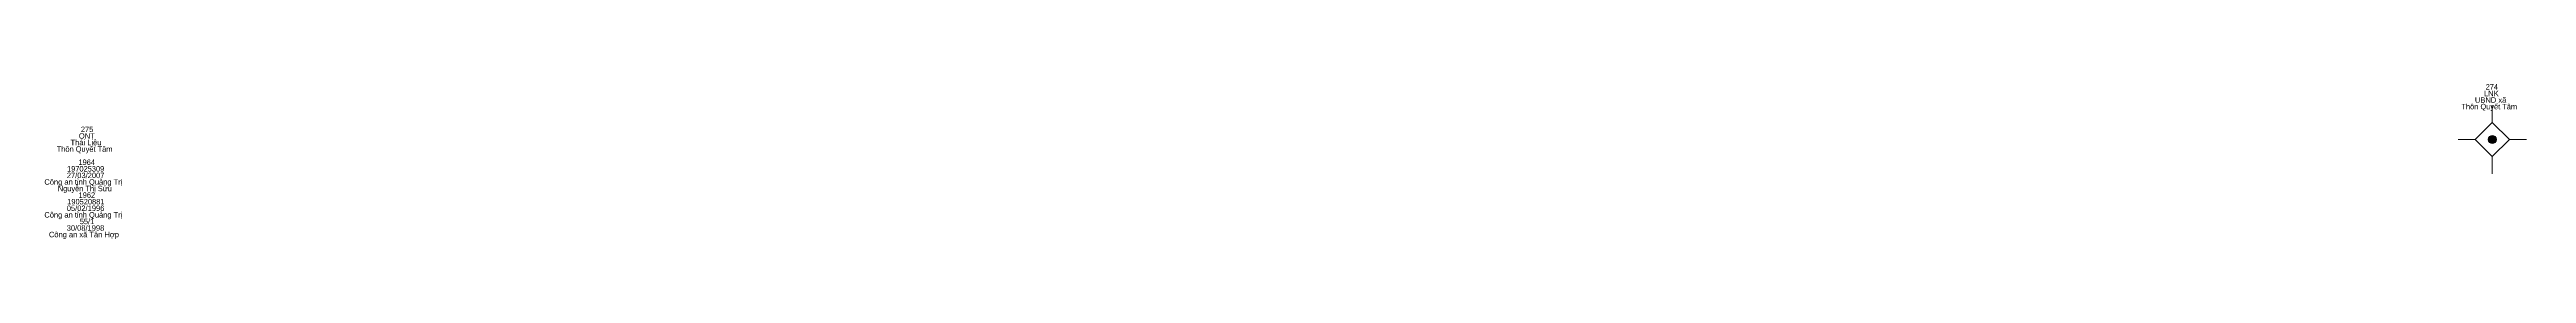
# Model space of a CAD drawing. Header units: metres. Extents: x 548344 to 551009, y 1840956 to 1844853.
# Drawn here: x 550814.9 to 550996.3, y 1841146.9 to 1841158.3 of the extents above; entities that cross this region are included whole.
import ezdxf
from ezdxf.enums import TextEntityAlignment as Align

# ---------------------------------------------------------------- set-up
doc = ezdxf.new("R2010")
doc.units = ezdxf.units.M
doc.header["$LTSCALE"] = 0.16
doc.layers.add('11', color=7, linetype='Continuous', lineweight=13)
doc.layers.add('15', color=7, linetype='Continuous')

msp = doc.modelspace()

# ---------------------------------------------------------------- hatches: boundary and pattern name
at = {"layer": '11'}
msp.add_hatch(color=256, dxfattribs=at).paths.add_polyline_path([(550994.0695, 1841154.21, 1), (550993.4695, 1841154.21, 1)])

# ---------------------------------------------------------------- linework, layer by layer
for p, q in [((550993.77, 1841156.71), (550993.77, 1841155.46)), ((550992.52, 1841154.21), (550991.27, 1841154.21)), ((550996.27, 1841154.21), (550995.02, 1841154.21)), ((550993.77, 1841152.96), (550993.77, 1841151.71))]:
    msp.add_line(p, q, dxfattribs=at)
msp.add_lwpolyline([(550993.77, 1841155.46), (550992.52, 1841154.21), (550993.77, 1841152.96), (550995.02, 1841154.21)], close=True, dxfattribs=at)
msp.add_circle((550993.7695, 1841154.21), 0.3, dxfattribs=at)

# ---------------------------------------------------------------- texts
at = {"layer": '15'}
msp.add_text('LNK', height=0.4, dxfattribs=at).set_placement((550993.7, 1841157.37), align=Align.CENTER)
for s, width, p in [('274', 0.85, (550993.735, 1841157.85)), ('Thôn Quyết Tâm', 0.85, (550993.55, 1841156.41)), ('UBND xã', 0.95, (550993.645, 1841156.89)), ('Thái Liệu', 0.9, (550817.61, 1841153.79)), ('ONT', 0.95, (550817.67, 1841154.27)), ('275', 0.85, (550817.69, 1841154.75)), ('Thôn Quyết Tâm', 0.85, (550817.51, 1841153.31)), ('197025309', 0.85, (550817.585, 1841151.87)), ('1964', 0.85, (550817.665, 1841152.35)), ('Công an tỉnh Quảng Trị', 0.9, (550817.42, 1841150.91)), ('Nguyễn Thị Sửu', 0.85, (550817.525, 1841150.43)), ('27/03/2007', 0.9, (550817.585, 1841151.39)), ('1962', 0.85, (550817.675, 1841149.95)), ('Công an tỉnh Quảng Trị', 0.9, (550817.42, 1841148.51)), ('05/02/1996', 0.9, (550817.58, 1841148.99)), ('190520881', 0.85, (550817.6, 1841149.47)), ('55/1', 0.85, (550817.685, 1841148.03)), ('Công an xã Tân Hợp', 0.9, (550817.46, 1841147.07)), ('30/08/1998', 0.9, (550817.575, 1841147.55))]:
    msp.add_text(s, height=0.4, dxfattribs=dict(at, width=width)).set_placement(p, align=Align.CENTER)

doc.saveas('drawing.dxf')
